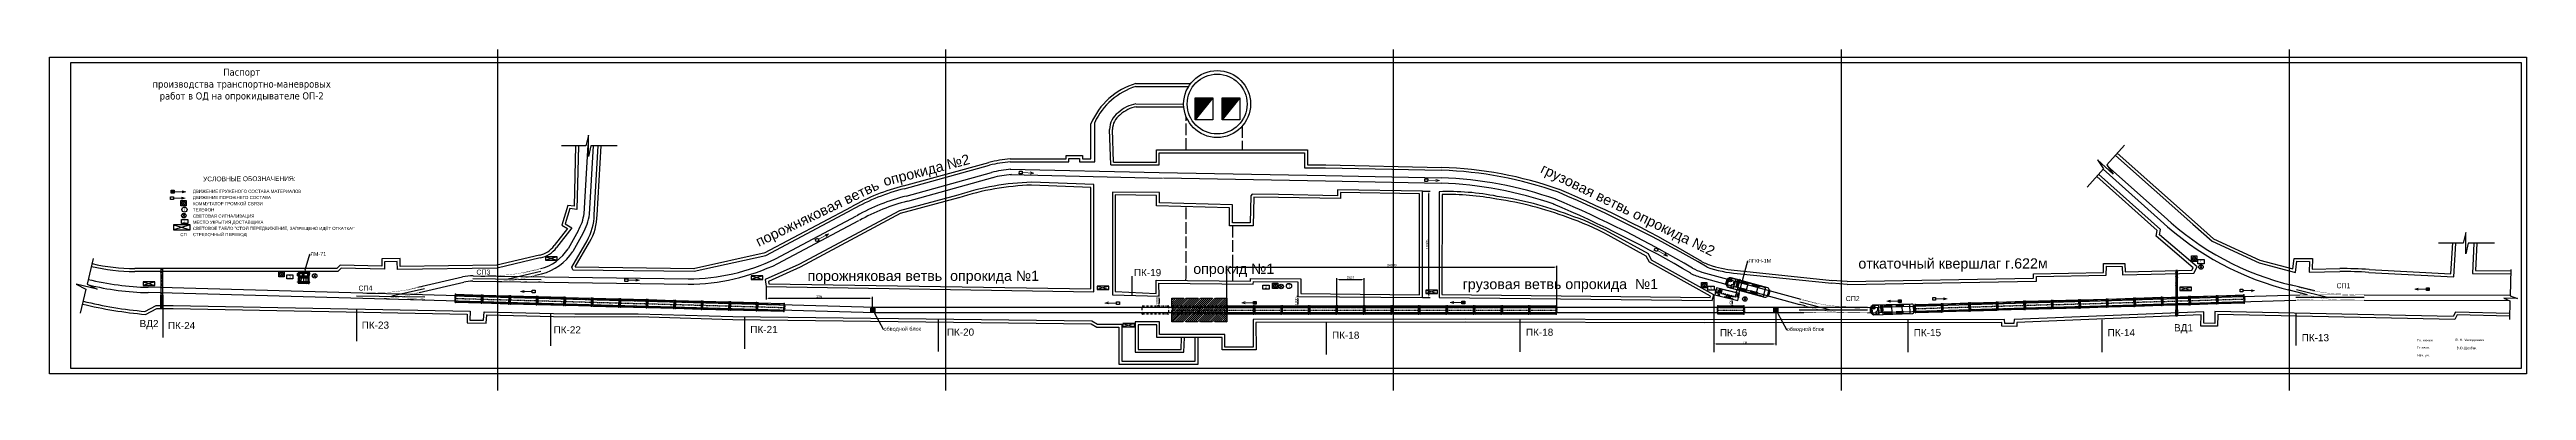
# Model space of a CAD drawing. Header units: inches. Extents: x -63695 to 240366, y -159590 to 36913.
# Drawn here: x 83413 to 85968, y -158553 to -158202 of the extents above; entities that cross this region are included whole.
import ezdxf
from ezdxf import colors
from ezdxf.entities.mleader import LeaderData, LeaderLine
from ezdxf.math import Vec2, Vec3

# ---------------------------------------------------------------- set-up
doc = ezdxf.new("R2010")
doc.units = ezdxf.units.IN
doc.header["$MEASUREMENT"] = 0
for name, pattern in [('ACAD_ISO02W100', [15, 12, -3]), ('IRA2', [4, 2, -1, 0, -1]), ('невидимаяX2', [0.75, 0.5, -0.25])]:
    doc.linetypes.add(name, pattern=pattern)
doc.layers.add('МЕТАЛЛ', color=4, linetype='Continuous')
doc.layers.add('РАЗМЕР', color=3, linetype='Continuous')
doc.styles.get("Standard").update_dxf_attribs({"font": 'ARIAL.TTF'})
doc.dimstyles.new('ISO-25', dxfattribs={"dimtxt": 2.5, "dimasz": 2.5, "dimexe": 1.25, "dimexo": 0, "dimtad": 1, "dimdec": 0, "dimlfac": 100, "dimtxsty": 'Standard', "dimcen": 2.5, "dimadec": 0, "dimazin": 0, "dimtfac": 1, "dimtdec": 0, "dimtmove": 0, "dimatfit": 3, "dimfxl": 0, "dimarcsym": 0})
pattern_1 = [(50, (-1578.2839, 20.2852), (1.793150457, -0.156880337), [0.1875, -2.0625]), (355, (-1578.2839, 20.2852), (-0.346878334, 1.880480334), [0.15, -1.65]), (100.4514, (-1578.1345, 20.272), (1.446273454, 1.723598855), [0.159350475, -1.75285528]), (46.1842, (-1578.284, 20.7852), (2.668102622, -0.413797536), [0.28125, -3.09375]), (96.6356, (-1578.0616, 20.7507), (2.336656764, 2.435294677), [0.23902572, -2.6292825]), (351.1842, (-1578.284, 20.7852), (2.336654863, 2.435296502), [0.225, -2.475]), (21, (-1578.0339, 20.6602), (1.49226763, -1.006547227), [0.1875, -2.0625]), (326, (-1578.0339, 20.6602), (0.60828833, 1.812875113), [0.15, -1.65]), (71.4514, (-1577.9095, 20.5763), (2.100556571, 0.806326242), [0.159350475, -1.75285528]), (37.5, (-1578.2839, 20.28515), (0.0303996383, 0.8322346346), [0, -1.63, 0, -1.675, 0, -1.65625]), (7.5, (-1578.2839, 20.28515), (0.6576738436, 0.9860292797), [0, -0.955, 0, -1.5925, 0, -0.63125]), (327.5, (-1578.8414, 20.28515), (1.3345560904, -0.0563871793), [0, -0.625, 0, -1.95, 0, -2.5875]), (317.5, (-1579.0914, 20.2852), (1.457965423, 0.250262456), [0, -0.8125, 0, -1.295, 0, -1.8375])]

# ---------------------------------------------------------------- blocks, each defined once
blk = doc.blocks.new('СП-1.4-550')
blk.add_line((6625, 281), (13667, 281))
at = {"const_width": 27.4}
for points in [[(6625, 593), (6625, 519)], [(6625, 556), (13667, 556)], [(6625, 43), (6625, -31)], [(6625, 6), (7411, 6), (7927, -28), (8850, -73), (9874, -125), (10497, -185), (10935, -247)], [(7402, 98), (9514, -2)], [(12067, 135), (11321, 299), (10854, 375), (10512, 423), (9876, 480), (9432, 504), (7410, 542)], [(9506, 39), (9506, -43)], [(9514, -2), (12458, -8), (13062, -162)], [(10938, 593), (10938, 519)], [(11867, 475), (12250, 517), (13163, 517), (13564, 470)], [(13097, 40), (12477, 40), (12067, 135)], [(13206, 5), (12595, 5), (13190, -142)], [(13212, 44), (13212, -37)], [(13667, 593), (13667, 519)], [(10938, -210), (10922, -290)], [(10935, -247), (11275, -306), (11696, -394), (12118, -489), (13489, -839)], [(11760, -325), (12158, -465), (12994, -676), (13404, -733)], [(13205, -106), (13180, -183)], [(13501, -806), (13484, -876)]]:
    blk.add_lwpolyline(points, dxfattribs=at)
blk.add_lwpolyline([(13595, -553), (10264, 281)])
blk = doc.blocks.new('УВГ 1.3-550')
at = {"color": 254, "linetype": 'ACAD_ISO02W100'}
for p, q in [((-1037, 518, -18), (1606, 518, -18)), ((-1037, -32, -18), (1606, -32, -18))]:
    blk.add_line(p, q, dxfattribs=at)
at = {"layer": 'МЕТАЛЛ', "color": 0}
for p, q in [((-1129, 360, -18), (-1129, 294, -18)), ((-1061, 312, -18), (-1129, 312, -18)), ((-1129, 191, -18), (-1129, 138, -18)), ((-1061, 173, -18), (-1129, 173, -18)), ((-1124, 91, -18), (-1112, 31, -18)), ((-1108, 492, -18), (-1122, 429, -18)), ((-1061, 276, -18), (-1112, 276, -18)), ((-1061, 208, -18), (-1112, 208, -18)), ((-1080, 5, -18), (-1059, 5, -18)), ((-1059, 517, -18), (-1076, 517, -18)), ((-1061, 389, -18), (-1061, 649, -18)), ((-1061, -166, -18), (-1061, 415, -18)), ((-1044, 666, -18), (1621, 666, -18)), ((-1037, -136, -18), (-1037, 622, -18)), ((-1019, 640, -18), (1588, 640, -18)), ((1606, 622, -18), (1606, -136, -18)), ((1639, 649, -18), (1639, -166, -18)), ((1639, 517, -18), (1656, 517, -18)), ((1639, 312, -18), (1708, 312, -18)), ((1639, 276, -18), (1691, 276, -18)), ((1639, 208, -18), (1691, 208, -18)), ((1639, 173, -18), (1708, 173, -18)), ((1659, 5, -18), (1639, 5, -18)), ((1687, 492, -18), (1702, 429, -18)), ((1703, 91, -18), (1691, 31, -18)), ((1708, 358, -18), (1708, 294, -18)), ((1708, 191, -18), (1708, 164, -18)), ((1709, 374, -18), (1709, 357, -18)), ((1709, 165, -18), (1709, 146, -18)), ((1621, -184, -18), (-1044, -184, -18)), ((1588, -153, -18), (-1019, -153, -18))]:
    blk.add_line(p, q, dxfattribs=at)
for centre, radius, start, end in [((-866, 369, -18), 263, 166.84521, 182.0046), ((-1112, 294, -18), 17.4, 180, 270), ((-1112, 191, -18), 17.4, 90, 180), ((-871, 143, -18), 258, 179.30663, 191.57068), ((-1080, 37, -18), 32.2, 191.57068, 270), ((-1076, 485, -18), 32.2, 90, 166.78129), ((-1044, 649, -18), 17.4, 90, 180), ((-1019, 622, -18), 17.4, 90, 180), ((1588, 622, -18), 17.4, 0, 90), ((1621, 649, -18), 17.4, 0, 90), ((1656, 485, -18), 32.2, 13.21871, 90), ((1659, 37, -18), 32.2, 270, 348.42932), ((1691, 294, -18), 17.4, 270, 0), ((1691, 191, -18), 17.4, 0, 90), ((1451, 370, -18), 258, 0.69337, 13.21871), ((1451, 143, -18), 258, 348.42932, 0.69337), ((-1044, -166, -18), 17.4, 180, 270), ((-1019, -136, -18), 17.4, 180, 270), ((1588, -136, -18), 17.4, 270, 0), ((1621, -166, -18), 17.4, 270, 0)]:
    blk.add_arc(centre, radius, start, end, dxfattribs=at)
at = {"layer": 'РАЗМЕР', "color": 0, "linetype": 'IRA2'}
blk.add_line((-1129, 243, -18), (1709, 243, -18), dxfattribs=at)
at = {"layer": 'РАЗМЕР', "color": 0}
for p in [(-1061, 666, -18), (1639, 666, -18), (1639, 666, -50), (1639, -184, -18)]:
    blk.add_point(p, dxfattribs=at)
blk = doc.blocks.new('*D4')
at = {"color": 0, "lineweight": -2}
for p, q in [((84700.9, -158456.6), (84699.6, -158456.6)), ((84700.9, -158466.6), (84699.6, -158466.6)), ((84700.9, -158459.1), (84700.9, -158464.1))]:
    blk.add_line(p, q, dxfattribs=at)
at = {"color": 0}
for points in [[(84700.4, -158459.1), (84701.3, -158459.1), (84700.9, -158456.6)], [(84700.4, -158464.1), (84701.3, -158464.1), (84700.9, -158466.6)]]:
    blk.add_solid(points, dxfattribs=at)
at = {"layer": 'Defpoints', "color": 0}
for p in [(84700.9, -158456.6), (84700.9, -158466.6), (84700.9, -158466.6)]:
    blk.add_point(p, dxfattribs=at)
at = {"color": 0, "insert": (84699, -158461.6), "char_height": 2.5, "attachment_point": 5, "rotation": 90}
blk.add_mtext('1000', dxfattribs=at)
blk = doc.blocks.new('ЛГКНМ-1Э')
at = {"linetype": 'IRA2'}
for p, q in [((291.2, 725), (342.7, 725)), ((315.6, 729.2), (326.4, 729.2))]:
    blk.add_line(p, q, dxfattribs=at)
for p, q in [((298.1, 726.1), (299.1, 726.1)), ((298.1, 722), (299.1, 722)), ((298.3, 730), (303.3, 730)), ((298.3, 720), (303.3, 720)), ((299.1, 726.1), (299.1, 723.6)), ((299.1, 724.5), (302.8, 724.5)), ((299.1, 722), (299.1, 724.5)), ((299.1, 723.6), (302.8, 723.6)), ((300.8, 727.5), (300.8, 732.5)), ((300.8, 722.5), (300.8, 717.5)), ((302.8, 725.2), (304.5, 725.2)), ((302.8, 723.6), (302.8, 725.2)), ((302.8, 724.5), (302.8, 725.2)), ((302.8, 724.5), (302.8, 722.9)), ((302.8, 722.9), (304.5, 722.9)), ((304.5, 718.4), (304.5, 725.4)), ((305.5, 726.4), (334.5, 726.4)), ((334.5, 717.4), (305.5, 717.4)), ((317.6, 731.6), (317.6, 726.9)), ((325.6, 731.6), (325.6, 726.9)), ((335.5, 725.4), (335.5, 718.4)), ((336.4, 721.3), (341.4, 721.3)), ((338.9, 718.8), (338.9, 723.8))]:
    blk.add_line(p, q)
for points in [[(292.5, 732), (341.6, 732), (341.6, 717.5), (292.5, 717.5)], [(312.6, 732), (330.6, 732), (330.6, 731.6), (312.6, 731.6)], [(312.6, 726.9), (330.6, 726.9), (330.6, 726.4), (312.6, 726.4)]]:
    blk.add_lwpolyline(points, close=True)
for points in [[(292.5, 724), (292.5, 726.9), (292.9, 727.3), (297.8, 727.3), (298.1, 726.9), (298.1, 724)], [(292.5, 724.1), (292.5, 721.2), (292.9, 720.8), (297.8, 720.8), (298.1, 721.2), (298.1, 724.1)], [(292.9, 727.3), (292.9, 724)], [(292.9, 720.8), (292.9, 724.1)], [(297.8, 727.3), (297.8, 724)], [(297.8, 720.8), (297.8, 724.1)]]:
    blk.add_lwpolyline(points)
for centre in [(300.8, 730), (300.8, 720), (338.9, 721.3)]:
    blk.add_circle(centre, 1.5)
for centre, start, end in [((305.5, 725.4), 90, 180), ((305.5, 718.4), 180, 270), ((334.5, 725.4), 0, 90), ((334.5, 718.4), 270, 0)]:
    blk.add_arc(centre, 1, start, end)
blk = doc.blocks.new('*D9')
at = {"color": 0, "lineweight": -2}
for p, q in [((85149.7, -158459.3), (85148, -158459.3)), ((85149.7, -158466.3), (85148, -158466.3)), ((85149.2, -158463.8), (85149.2, -158461.8))]:
    blk.add_line(p, q, dxfattribs=at)
at = {"color": 0}
for points in [[(85148.8, -158461.8), (85149.6, -158461.8), (85149.2, -158459.3)], [(85148.8, -158463.8), (85149.6, -158463.8), (85149.2, -158466.3)]]:
    blk.add_solid(points, dxfattribs=at)
at = {"layer": 'Defpoints', "color": 0}
for p in [(85149.2, -158459.3), (85149.7, -158459.3), (85149.7, -158466.3)]:
    blk.add_point(p, dxfattribs=at)
at = {"color": 0, "insert": (85147.3, -158462.8), "char_height": 2.5, "attachment_point": 5, "rotation": 90}
blk.add_mtext('700', dxfattribs=at)
blk = doc.blocks.new('*D10')
at = {"color": 0, "lineweight": -2}
for p, q in [((84557.6, -158456.3), (84556.4, -158456.3)), ((84557.6, -158466.3), (84556.4, -158466.3)), ((84557.6, -158458.8), (84557.6, -158463.8))]:
    blk.add_line(p, q, dxfattribs=at)
at = {"color": 0}
for points in [[(84557.2, -158458.8), (84558.1, -158458.8), (84557.6, -158456.3)], [(84557.2, -158463.8), (84558.1, -158463.8), (84557.6, -158466.3)]]:
    blk.add_solid(points, dxfattribs=at)
at = {"layer": 'Defpoints', "color": 0}
for p in [(84557.6, -158456.3), (84557.6, -158466.3), (84557.6, -158466.3)]:
    blk.add_point(p, dxfattribs=at)
at = {"color": 0, "insert": (84555.7, -158461.3), "char_height": 2.5, "attachment_point": 5, "rotation": 90}
blk.add_mtext('1000', dxfattribs=at)
blk = doc.blocks.new('ЛМ71 - 1')
for p, q in [((-1207, 125), (-1143, 125)), ((-1111, 753), (-1111, 706)), ((-764, 125), (-828, 125)), ((-766, 706), (-766, 1010)), ((-764, 111), (-764, 277)), ((-742, 627), (-762, 627)), ((-762, 533), (-762, 474)), ((-742, 498), (-761, 498)), ((-272, 813), (-588, 813)), ((-272, 308), (-588, 308)), ((-172, 796), (-172, 326)), ((-112, 375), (-112, 747))]:
    blk.add_line(p, q)
for points in [[(-1042, 6), (-1222, 6), (-1222, 1120), (-72, 1120), (-72, 6), (-879, 6)], [(-1165, 411), (-1222, 401), (-1222, 351), (-1165, 341)], [(-1209, 348), (-1209, 177), (-1219, 177), (-1219, 125), (-1207, 125), (-1207, 104)], [(-1124, 706), (-1124, 721), (-1209, 721), (-1209, 682), (-1218, 682), (-1218, 623), (-1209, 623), (-1209, 403)], [(-1111, 1021), (-1213, 1021), (-1213, 1107), (-1111, 1107)], [(-1165, 341), (-1165, 239), (-1143, 239), (-1143, 507), (-1165, 507), (-1165, 411)], [(-1143, 337), (-1143, 414)], [(-1111, 756), (-1111, 1010), (-179, 1010), (-179, 111), (-862, 111)], [(-1110, 1178), (-1110, 1202), (-1089, 1202)], [(-1087, 1189), (-1087, 1202), (-1110, 1202), (-1110, 1138)], [(-1087, 1120), (-1110, 1120)], [(-1086, 104), (-1086, 85), (-1047, 85)], [(-874, 85), (-775, 85), (-775, 111)], [(-806, 341), (-806, 239), (-828, 239), (-828, 507), (-806, 507), (-806, 411)], [(-809, 596), (-809, 668), (-762, 668), (-762, 596)]]:
    blk.add_lwpolyline(points)
for points in [[(-1047, 104), (-1213, 104), (-1213, 19), (-1047, 19)], [(-1143, 239), (-1209, 239), (-1209, 214), (-1143, 214)], [(-1165, 684), (-742, 684), (-742, 706), (-1165, 706)], [(-1111, 1138), (-796, 1138), (-838, 1226), (-1069, 1226)], [(-1111, 756), (-796, 756), (-796, 1138), (-1111, 1138)], [(-1087, 6), (-1110, 6), (-1110, -77), (-1087, -77)], [(-1080, 756), (-832, 756), (-832, 706), (-1080, 706)], [(-1074, 596), (-112, 596), (-112, 533), (-1074, 533)], [(-1026, 162), (-954, 162), (-954, 61), (-1026, 61)], [(-828, 239), (-764, 239), (-764, 214), (-828, 214)], [(-806, 474), (-760, 474), (-760, 277), (-806, 277)], [(-760, 462), (-742, 462), (-742, 290), (-760, 290)], [(-611, 980), (-742, 980), (-742, 142), (-611, 142)], [(-588, 1005), (-611, 1005), (-611, 117), (-588, 117)], [(-249, 1005), (-272, 1005), (-272, 116), (-249, 116)], [(-200, 691), (-249, 691), (-249, 431), (-200, 431)], [(-247, 1021), (-82, 1021), (-82, 1107), (-247, 1107)], [(-247, 104), (-82, 104), (-82, 19), (-247, 19)], [(-208, 1120), (-185, 1120), (-185, 1202), (-208, 1202)], [(-208, 6), (-185, 6), (-185, -77), (-208, -77)], [(-179, 845), (-72, 845), (-72, 277), (-179, 277)], [(-172, 623), (-112, 623), (-112, 504), (-172, 504)], [(-170, 878), (-83, 878), (-83, 845), (-170, 845)], [(-170, 277), (-83, 277), (-83, 243), (-170, 243)]]:
    blk.add_lwpolyline(points, close=True)
for points in [[(-954, 104), (-892, 104, 0.4142136), (-828, 168), (-828, 620, 0.4142136), (-892, 684), (-1079, 684, 0.4142136), (-1143, 620), (-1143, 168, 0.4142136), (-1079, 104), (-1026, 104)], [(-954, 104), (-874, 104), (-874, 26, -0.4142136), (-914, -14), (-1007, -14, -0.4142136), (-1047, 26), (-1047, 104), (-1026, 104)]]:
    blk.add_lwpolyline(points, format="xyb")
blk.add_lwpolyline([(-1055, 635), (-878, 635, -0.4142136), (-867, 624), (-867, 173, -0.4142136), (-878, 162), (-1055, 162, -0.4142136), (-1066, 173), (-1066, 624, -0.4142136)], format="xyb", close=True)
for centre, radius in [((-1170, 1066), 22.3), ((-1168, 635), 23.6), ((-1168, 165), 23.6), ((-1170, 60), 22.3), ((-803, 165), 23.6), ((-142, 563), 22.4), ((-123, 796), 28.1), ((-123, 326), 28.1), ((-125, 1066), 22.3), ((-125, 60), 22.3)]:
    blk.add_circle(centre, radius)
for centre, start, end in [((-123, 796), 282.38792, 180), ((-123, 326), 180, 77.61208)]:
    blk.add_arc(centre, 49.4, start, end)
blk = doc.blocks.new('Направление груж. партии')
blk.add_hatch(color=256).paths.add_polyline_path([(-671647, 553654), (-669731, 553654), (-669731, 551865), (-671647, 551865)])
at = {"color": 7, "linetype": 'Continuous', "lineweight": 9}
for p, q in [((-669731, 552760), (-661947, 552760)), ((-661946, 552761), (-664323, 553401)), ((-664323, 551983), (-661946, 552761))]:
    blk.add_line(p, q, dxfattribs=at)
blk.add_lwpolyline([(-671647, 553654), (-669731, 553654), (-669731, 551865), (-671647, 551865)], close=True)
blk = doc.blocks.new('НАПРАВЛЕНИЕ ПОРОЖНЕГО СОСТАВА')
for p, q in [((134.83, 48.12), (134.83, 49.04)), ((134.83, 49.04), (135.82, 49.04)), ((135.82, 48.12), (134.83, 48.12)), ((135.82, 49.04), (135.82, 48.12))]:
    blk.add_line(p, q)
at = {"color": 7, "linetype": 'Continuous', "lineweight": 9}
for p, q in [((135.82, 48.58), (139.84, 48.58)), ((139.84, 48.58), (138.61, 48.91)), ((138.61, 48.18), (139.84, 48.58))]:
    blk.add_line(p, q, dxfattribs=at)
blk = doc.blocks.new('Селектор')
blk.add_lwpolyline([(-78.2, -13.4), (-75.4, -13.4), (-75.4, -16.2), (-78.2, -16.2)], close=True)
for radius in [0.972, 0.286]:
    blk.add_circle((-76.8, -14.8), radius)
blk = doc.blocks.new('Доставщик')
blk.add_lwpolyline([(76.1, -52.2), (79.3, -52.2), (79.3, -54.3), (76.1, -54.3)], close=True)
blk.add_text('Д', height=1.08, rotation=0.2527).set_placement((77.1, -53.8))
blk = doc.blocks.new('Табло')
blk.add_line((-284.3, -239.1), (-292.9, -241.7))
blk.add_lwpolyline([(-292.9, -241.7), (-284.3, -241.7), (-284.3, -239.1), (-292.9, -239.1)], close=True)
blk.add_lwpolyline([(-292.9, -239.1), (-284.3, -241.7)])
blk = doc.blocks.new('С.С.')
at = {"lineweight": 25}
for p, q in [((77.5, -40.2), (79.1, -38.5)), ((79.1, -40.2), (77.5, -38.5))]:
    blk.add_line(p, q, dxfattribs=at)
blk.add_circle((78.3, -39.4), 1.17)
blk = doc.blocks.new('*D35')
at = {"color": 0, "lineweight": -2}
for p, q in [((85129.9, -158454.9), (85129.9, -158506.7)), ((85193.9, -158470.5), (85193.9, -158506.7)), ((85132.4, -158505.5), (85191.4, -158505.5))]:
    blk.add_line(p, q, dxfattribs=at)
at = {"color": 0}
for points in [[(85132.4, -158505), (85132.4, -158505.9), (85129.9, -158505.5)], [(85191.4, -158505), (85191.4, -158505.9), (85193.9, -158505.5)]]:
    blk.add_solid(points, dxfattribs=at)
at = {"layer": 'Defpoints', "color": 0}
for p in [(85129.9, -158454.9), (85193.9, -158470.5), (85193.9, -158505.5)]:
    blk.add_point(p, dxfattribs=at)
at = {"color": 0, "insert": (85161.9, -158503.6), "char_height": 2.5, "attachment_point": 5}
blk.add_mtext('7м', dxfattribs=at)
blk = doc.blocks.new('*D36')
at = {"color": 0, "lineweight": -2}
for p, q in [((84152.3, -158446.4), (84152.3, -158459.5)), ((84154.8, -158458.3), (84259.4, -158458.3)), ((84261.9, -158470.3), (84261.9, -158457))]:
    blk.add_line(p, q, dxfattribs=at)
at = {"color": 0}
for points in [[(84154.8, -158457.9), (84154.8, -158458.7), (84152.3, -158458.3)], [(84259.4, -158457.9), (84259.4, -158458.7), (84261.9, -158458.3)]]:
    blk.add_solid(points, dxfattribs=at)
at = {"layer": 'Defpoints', "color": 0}
for p in [(84152.3, -158446.4), (84261.9, -158458.3), (84261.9, -158470.3)]:
    blk.add_point(p, dxfattribs=at)
at = {"color": 0, "insert": (84207.1, -158456.4), "char_height": 2.5, "attachment_point": 5}
blk.add_mtext('10м', dxfattribs=at)
blk = doc.blocks.new('АМ8Д - 1')
for p, q in [((198, -1735), (198, -1244)), ((256, -1111), (316, -1056)), ((316, -1923), (256, -1867)), ((438, -1008), (867, -1008)), ((867, -1970), (438, -1970)), ((867, -1008), (867, -1970))]:
    blk.add_line(p, q)
for points in [[(149, -1137), (111, -1137), (61, -1137), (12, -1265), (12, -1704)], [(149, -1832), (111, -1832), (61, -1832), (12, -1704), (12, -1265)], [(507, -1238), (391, -1220), (367, -1220)], [(367, -1275), (393, -1275), (507, -1260), (507, -1238)], [(548, -1753), (548, -1794)], [(707, -1935), (867, -1935), (867, -1613), (707, -1613)], [(867, -1385), (824, -1385), (824, -1464), (867, -1464)], [(4442, -1137), (4480, -1137), (4530, -1137), (4579, -1265), (4579, -1704)], [(4442, -1832), (4480, -1832), (4530, -1832), (4579, -1704), (4579, -1265)]]:
    blk.add_lwpolyline(points)
blk.add_lwpolyline([(329, -957), (4262, -957, -0.4142136), (4442, -1137), (4442, -1832, -0.4142136), (4262, -2012), (329, -2012, -0.4142136), (149, -1832), (149, -1137, -0.4142136)], format="xyb", close=True)
for points in [[(774, -1246), (824, -1246), (824, -1585), (774, -1585)], [(1172, -1014), (1072, -1014), (1072, -1725), (1172, -1725)], [(1304, -1072), (1172, -1072), (1172, -1667), (1304, -1667)], [(1304, -1005), (4056, -1005), (4056, -1974), (1304, -1974)], [(2175, -1206), (2175, -1226), (1423, -1226), (1423, -1206)], [(2175, -1772), (2175, -1753), (1423, -1753), (1423, -1772)], [(1453, -1206), (1453, -1101), (2145, -1101), (2145, -1206)], [(1453, -1772), (1453, -1877), (2145, -1877), (2145, -1772)], [(2228, -1005), (3280, -1005), (3280, -1974), (2228, -1974)], [(3419, -1206), (3419, -1226), (2667, -1226), (2667, -1206)], [(3419, -1772), (3419, -1753), (2667, -1753), (2667, -1772)], [(2697, -1206), (2697, -1101), (3389, -1101), (3389, -1206)], [(2697, -1772), (2697, -1877), (3389, -1877), (3389, -1772)]]:
    blk.add_lwpolyline(points, close=True)
for centre, radius in [((367, -1247), 153), ((493, -1249), 9.41)]:
    blk.add_circle(centre, radius)
for centre, radius, start, end in [((378, -1244), 180, 132.6451, 180), ((378, -1735), 180, 180, 227.3549), ((438, -1188), 180, 90, 132.6451), ((438, -1790), 180, 227.3549, 270), ((367, -1247), 27.5, 90, 270), ((707, -1774), 161, 90, 270)]:
    blk.add_arc(centre, radius, start, end)
blk = doc.blocks.new('*D38')
at = {"color": 0, "lineweight": -2}
for p, q in [((85153.8, -158449.6), (85152.6, -158449.3)), ((85152.9, -158452.7), (85153.8, -158449.6)), ((85154.4, -158447.2), (85156.9, -158438.3)), ((85152.3, -158455.2), (85151.6, -158457.6)), ((85152.9, -158452.7), (85151.7, -158452.4))]:
    blk.add_line(p, q, dxfattribs=at)
at = {"color": 0}
for points in [[(85154, -158447.1), (85154.8, -158447.3), (85153.8, -158449.6)], [(85151.9, -158455), (85152.7, -158455.3), (85152.9, -158452.7)]]:
    blk.add_solid(points, dxfattribs=at)
at = {"layer": 'Defpoints', "color": 0}
for p in [(85153.8, -158449.6), (85153.8, -158449.6), (85152.9, -158452.7)]:
    blk.add_point(p, dxfattribs=at)
at = {"color": 0, "insert": (85154.2, -158441.1), "char_height": 2.5, "attachment_point": 5, "rotation": 74.6803}
blk.add_mtext('300', dxfattribs=at)
blk = doc.blocks.new('*D39')
at = {"color": 0, "lineweight": -2}
for p, q in [((84627.4, -158469.4), (84627.4, -158425)), ((84629.9, -158426.2), (84965.4, -158426.2)), ((84967.9, -158470), (84967.9, -158425))]:
    blk.add_line(p, q, dxfattribs=at)
at = {"color": 0}
for points in [[(84629.9, -158425.8), (84629.9, -158426.7), (84627.4, -158426.2)], [(84965.4, -158425.8), (84965.4, -158426.7), (84967.9, -158426.2)]]:
    blk.add_solid(points, dxfattribs=at)
at = {"layer": 'Defpoints', "color": 0}
for p in [(84967.9, -158426.2), (84627.4, -158469.4), (84967.9, -158470)]:
    blk.add_point(p, dxfattribs=at)
at = {"color": 0, "insert": (84797.7, -158424.3), "char_height": 2.5, "attachment_point": 5}
blk.add_mtext('34049', dxfattribs=at)
blk = doc.blocks.new('*D40')
at = {"color": 0, "lineweight": -2}
for p, q in [((84740.9, -158469.4), (84740.9, -158437.7)), ((84743.4, -158438.9), (84766.8, -158438.9)), ((84769.3, -158469.7), (84769.3, -158437.7))]:
    blk.add_line(p, q, dxfattribs=at)
at = {"color": 0}
for points in [[(84743.4, -158438.5), (84743.4, -158439.4), (84740.9, -158438.9)], [(84766.8, -158438.5), (84766.8, -158439.4), (84769.3, -158438.9)]]:
    blk.add_solid(points, dxfattribs=at)
at = {"layer": 'Defpoints', "color": 0}
for p in [(84769.3, -158438.9), (84740.9, -158469.4), (84769.3, -158469.7)]:
    blk.add_point(p, dxfattribs=at)
at = {"color": 0, "insert": (84755.1, -158437), "char_height": 2.5, "attachment_point": 5}
blk.add_mtext('2837', dxfattribs=at)
blk = doc.blocks.new('*D42')
at = {"color": 0, "lineweight": -2}
for p, q in [((84829.4, -158347.9), (84837.2, -158347.9)), ((84836, -158455.2), (84836, -158350.4)), ((84829.4, -158457.7), (84837.2, -158457.7))]:
    blk.add_line(p, q, dxfattribs=at)
at = {"color": 0}
for points in [[(84835.5, -158350.4), (84836.4, -158350.4), (84836, -158347.9)], [(84835.5, -158455.2), (84836.4, -158455.2), (84836, -158457.7)]]:
    blk.add_solid(points, dxfattribs=at)
at = {"layer": 'Defpoints', "color": 0}
for p in [(84829.4, -158347.9), (84836, -158347.9), (84829.4, -158457.7)]:
    blk.add_point(p, dxfattribs=at)
at = {"color": 0, "insert": (84834.1, -158402.8), "char_height": 2.5, "attachment_point": 5, "rotation": 90}
blk.add_mtext('10985', dxfattribs=at)

msp = doc.modelspace()

# ---------------------------------------------------------------- hatches: boundary and pattern name
for color, points in [(256, [(84594.878, -158274.579), (84594.878, -158251.7), (84612.986, -158251.7)]), (256, [(84622.78, -158274.579), (84622.78, -158251.7), (84640.888, -158251.7)]), (253, [(85606.223, -158449.522), (85608.223, -158449.522), (85608.229, -158429.647), (85606.269, -158429.694)]), (253, [(85606.229, -158470.375), (85608.229, -158470.375), (85608.23, -158476.64), (85606.23, -158476.642)])]:
    msp.add_hatch(color=color).paths.add_polyline_path(points)
h = msp.add_hatch()
h.set_pattern_fill('AR-CONC', color=256, scale=0.25, style=0)
h.set_pattern_definition(pattern_1)
h.paths.add_polyline_path([(83527.946, -158445.216), (83529.946, -158445.216), (83529.945, -158427.696), (83527.945, -158427.697)])
h = msp.add_hatch()
h.set_pattern_fill('AR-CONC', color=256, scale=0.25, style=0)
h.set_pattern_definition([(50, (499.9937, 15.9788), (1.793150457, -0.156880337), [0.1875, -2.0625]), (355, (499.9937, 15.9788), (-0.346878334, 1.880480334), [0.15, -1.65]), (100.4514, (500.1432, 15.9657), (1.446273454, 1.723598855), [0.159350475, -1.75285528]), (46.1842, (499.9937, 16.4788), (2.668102622, -0.413797536), [0.28125, -3.09375]), (96.6356, (500.216, 16.4443), (2.336656764, 2.435294677), [0.23902572, -2.6292825]), (351.1842, (499.9937, 16.4788), (2.336654863, 2.435296502), [0.225, -2.475]), (21, (500.2437, 16.3538), (1.49226763, -1.006547227), [0.1875, -2.0625]), (326, (500.2437, 16.3538), (0.60828833, 1.812875113), [0.15, -1.65]), (71.4514, (500.368, 16.2699), (2.100556571, 0.806326242), [0.159350475, -1.75285528]), (37.5, (499.9937, 15.97876), (0.0303996383, 0.8322346346), [0, -1.63, 0, -1.675, 0, -1.65625]), (7.5, (499.9937, 15.97876), (0.6576738436, 0.9860292797), [0, -0.955, 0, -1.5925, 0, -0.63125]), (327.5, (499.4362, 15.97876), (1.3345560904, -0.0563871793), [0, -0.625, 0, -1.95, 0, -2.5875]), (317.5, (499.1862, 15.9788), (1.457965423, 0.250262456), [0, -0.8125, 0, -1.295, 0, -1.8375])])
h.paths.add_polyline_path([(85606.223, -158449.522), (85608.223, -158449.522), (85608.229, -158429.647), (85606.269, -158429.694)])
h = msp.add_hatch()
h.set_pattern_fill('AR-CONC', color=256, scale=0.25, style=0)
h.set_pattern_definition(pattern_1)
h.paths.add_polyline_path([(83527.946, -158455.216), (83529.946, -158455.216), (83529.915, -158468.84), (83527.915, -158468.829)])
h = msp.add_hatch()
h.set_pattern_fill('ANSI31', color=254, scale=12, style=0)
h.paths.add_polyline_path([(84570.689, -158458.216), (84627.441, -158458.216), (84627.441, -158482.849), (84570.689, -158482.849)])
h = msp.add_hatch()
h.set_pattern_fill('AR-CONC', color=256, scale=0.25, style=0)
h.set_pattern_definition([(50, (499.9937, 12.4111), (1.793150457, -0.156880337), [0.1875, -2.0625]), (355, (499.9937, 12.4111), (-0.346878334, 1.880480334), [0.15, -1.65]), (100.4514, (500.1432, 12.398), (1.446273454, 1.723598855), [0.159350475, -1.75285528]), (46.1842, (499.9937, 12.9111), (2.668102622, -0.413797536), [0.28125, -3.09375]), (96.6356, (500.216, 12.8767), (2.336656764, 2.435294677), [0.23902572, -2.6292825]), (351.1842, (499.9937, 12.9111), (2.336654863, 2.435296502), [0.225, -2.475]), (21, (500.2437, 12.7861), (1.49226763, -1.006547227), [0.1875, -2.0625]), (326, (500.2437, 12.7861), (0.60828833, 1.812875113), [0.15, -1.65]), (71.4514, (500.368, 12.7023), (2.100556571, 0.806326242), [0.159350475, -1.75285528]), (37.5, (499.9937, 12.41114), (0.0303996383, 0.8322346346), [0, -1.63, 0, -1.675, 0, -1.65625]), (7.5, (499.9937, 12.4111), (0.6576738436, 0.9860292797), [0, -0.955, 0, -1.5925, 0, -0.63125]), (327.5, (499.4362, 12.41114), (1.3345560904, -0.0563871793), [0, -0.625, 0, -1.95, 0, -2.5875]), (317.5, (499.1862, 12.4111), (1.457965423, 0.250262456), [0, -0.8125, 0, -1.295, 0, -1.8375])])
h.paths.add_polyline_path([(85606.229, -158470.375), (85608.229, -158470.375), (85608.23, -158476.64), (85606.23, -158476.642)])

# ---------------------------------------------------------------- linework, layer by layer
at = {"color": 7}
for p, q in [((83413.222, -158536.346), (83413.222, -158209.646)), ((83413.222, -158209.646), (85968.049, -158209.646)), ((83435.222, -158530.846), (83435.222, -158215.146)), ((83435.222, -158215.146), (85962.549, -158215.146)), ((85962.549, -158215.146), (85962.549, -158530.846)), ((85968.049, -158209.646), (85968.049, -158536.346)), ((85968.049, -158536.346), (83413.222, -158536.346)), ((85962.549, -158530.846), (83435.222, -158530.846))]:
    msp.add_line(p, q, dxfattribs=at)
for p, q in [((83875.222, -158201.962), (83875.222, -158553.434)), ((84337.222, -158201.962), (84337.222, -158553.434)), ((84799.222, -158201.962), (84799.222, -158553.434)), ((85261.222, -158201.962), (85261.222, -158553.434)), ((85723.222, -158201.962), (85723.222, -158553.434)), ((84533.843, -158236.982), (84590.231, -158236.982)), ((84533.843, -158239.982), (84588.152, -158239.982)), ((84533.843, -158257.975), (84583.007, -158258.258)), ((84533.843, -158260.975), (84583.126, -158260.975)), ((84594.878, -158274.579), (84594.878, -158251.7)), ((84594.878, -158251.7), (84612.986, -158251.7)), ((84594.878, -158274.579), (84594.878, -158251.7)), ((84594.878, -158251.7), (84612.986, -158251.7)), ((84612.986, -158251.7), (84594.878, -158274.579)), ((84612.986, -158251.7), (84612.986, -158274.579)), ((84622.78, -158274.579), (84622.78, -158251.7)), ((84622.78, -158251.7), (84640.888, -158251.7)), ((84622.78, -158274.579), (84622.78, -158251.7)), ((84622.78, -158251.7), (84640.888, -158251.7)), ((84640.888, -158251.7), (84622.78, -158274.579)), ((84640.888, -158251.7), (84640.888, -158274.579)), ((84487.388, -158314.687), (84487.388, -158278.544)), ((84491.29, -158317.687), (84491.29, -158277.112)), ((84507.742, -158320.987), (84506.653, -158284.408)), ((84510.654, -158317.987), (84509.651, -158284.319)), ((84612.986, -158274.579), (84594.878, -158274.579)), ((84594.878, -158274.579), (84594.878, -158274.579)), ((84640.888, -158274.579), (84622.78, -158274.579)), ((84622.78, -158274.579), (84622.78, -158274.579)), ((84294.027, -158342.615), (84382.011, -158318.339)), ((84294.825, -158345.507), (84382.809, -158321.231)), ((84404.233, -158314.69), (84461.72, -158314.69)), ((84404.233, -158317.69), (84464.72, -158317.69)), ((84461.72, -158314.69), (84461.72, -158311.345)), ((84461.72, -158311.345), (84478.548, -158311.345)), ((84464.72, -158317.69), (84464.72, -158314.345)), ((84464.72, -158314.345), (84475.548, -158314.345)), ((84475.548, -158314.345), (84475.548, -158317.687)), ((84475.548, -158317.687), (84491.29, -158317.687)), ((84478.548, -158311.345), (84478.548, -158314.687)), ((84478.548, -158314.687), (84487.388, -158314.687)), ((84507.742, -158320.987), (84557.919, -158320.987)), ((84510.654, -158317.987), (84554.919, -158317.987)), ((84554.919, -158317.987), (84554.919, -158305.282)), ((84554.919, -158305.282), (84710.661, -158305.282)), ((84557.919, -158320.987), (84557.919, -158308.282)), ((84557.919, -158308.282), (84707.661, -158308.282)), ((84707.661, -158308.282), (84707.661, -158323.982)), ((84710.661, -158305.282), (84710.661, -158320.982)), ((84710.661, -158320.982), (84729.468, -158320.982)), ((84729.529, -158320.982), (84849.067, -158323.438)), ((84487.354, -158344.05), (84425.993, -158341.765)), ((84490.354, -158341.16), (84426.105, -158338.767)), ((84487.354, -158448.716), (84487.354, -158344.05)), ((84490.354, -158451.716), (84490.354, -158341.16)), ((84707.661, -158323.982), (84729.468, -158323.982)), ((84729.468, -158323.982), (84849.005, -158326.438)), ((84829.358, -158347.896), (84741.828, -158346.424)), ((84741.828, -158346.424), (84741.828, -158352.614)), ((84829.358, -158457.742), (84829.358, -158347.896)), ((84150.7, -158411.548), (84240.538, -158363.998)), ((84152.104, -158414.2), (84241.942, -158366.649)), ((84289.814, -158368.156), (84186.089, -158423.731)), ((84291.231, -158370.8), (84187.506, -158426.376)), ((84350.071, -158352.043), (84289.814, -158368.156)), ((84350.846, -158354.941), (84290.589, -158371.054)), ((84557.934, -158349.353), (84509.535, -158348.853)), ((84509.535, -158348.853), (84509.535, -158454.94)), ((84554.934, -158352.323), (84512.476, -158351.884)), ((84512.476, -158351.884), (84512.476, -158451.518)), ((84554.934, -158363.172), (84554.934, -158352.323)), ((84630.28, -158364.994), (84554.934, -158363.172)), ((84557.934, -158360.111), (84557.934, -158349.353)), ((84633.28, -158362.071), (84557.934, -158360.111)), ((84630.28, -158383.628), (84630.28, -158364.994)), ((84633.28, -158380.628), (84633.28, -158362.071)), ((84652.291, -158352.835), (84651.614, -158380.628)), ((84653.544, -158351.114), (84652.291, -158352.835)), ((84680.732, -158351.576), (84653.544, -158351.114)), ((84655.269, -158354.144), (84654.613, -158383.628)), ((84680.681, -158354.576), (84655.269, -158354.144)), ((84744.828, -158355.539), (84680.681, -158354.576)), ((84741.828, -158352.614), (84680.732, -158351.576)), ((84826.38, -158350.846), (84744.828, -158349.475)), ((84744.828, -158349.475), (84744.828, -158355.539)), ((84826.38, -158454.715), (84826.38, -158350.846)), ((84846.432, -158348.549), (84846.432, -158457.588)), ((84849.506, -158351.454), (84849.434, -158454.59)), ((84654.613, -158383.628), (84630.28, -158383.628)), ((84651.614, -158380.628), (84633.28, -158380.628)), ((85060.161, -158414.823), (85020.89, -158393.25)), ((85062.426, -158412.644), (85022.334, -158390.62)), ((84077.47, -158427.64), (84151.456, -158411.27)), ((84078.118, -158430.569), (84152.104, -158414.2)), ((84186.089, -158423.731), (84151.487, -158439.126)), ((85063.378, -158421.26), (85060.161, -158414.823)), ((85065.642, -158419.082), (85062.426, -158412.644)), ((85126.353, -158456.396), (85063.378, -158421.26)), ((85129.901, -158454.941), (85065.642, -158419.082)), ((83528.946, -158447.466), (83529.945, -158447.466)), ((83953.118, -158429.177), (83951.8, -158426.159)), ((83953.118, -158429.177), (84078.118, -158430.569)), ((83955.395, -158425.953), (84078.157, -158427.569)), ((84151.487, -158439.126), (84152.341, -158446.396)), ((84152.341, -158446.396), (84490.354, -158451.716)), ((84187.309, -158426.472), (84154.724, -158440.969)), ((84154.724, -158440.969), (84155.014, -158443.438)), ((84155.014, -158443.438), (84487.354, -158448.716)), ((84529.798, -158455.515), (84529.782, -158435.539)), ((84554.501, -158439.814), (84651.863, -158440.885)), ((84554.592, -158453.352), (84554.501, -158439.859)), ((84557.734, -158456.302), (84557.53, -158442.814)), ((84557.53, -158442.814), (84654.821, -158443.925)), ((84585.378, -158440.154), (84585.474, -158436.811)), ((84651.863, -158440.885), (84651.9, -158438.115)), ((84651.9, -158438.115), (84703.859, -158438.416)), ((84654.821, -158443.925), (84654.926, -158441.104)), ((84654.926, -158441.104), (84700.859, -158441.416)), ((84700.859, -158441.416), (84700.859, -158456.59)), ((84703.859, -158438.416), (84703.887, -158453.59)), ((85154.063, -158432.81), (85251.454, -158442.933)), ((85154.373, -158429.826), (85251.764, -158439.949)), ((85267.284, -158444.176), (85251.454, -158442.933)), ((85267.519, -158441.185), (85251.689, -158439.942)), ((83528.946, -158452.966), (83529.945, -158452.966)), ((83529.921, -158465.84), (83529.921, -158498.997)), ((83729.92, -158469.478), (83729.92, -158502.634)), ((83929.92, -158474.155), (83929.92, -158507.312)), ((83955.055, -158474.615), (84020.363, -158474.348)), ((84020.363, -158474.348), (84118.094, -158477.3)), ((84509.535, -158454.94), (84557.648, -158456.306)), ((84512.476, -158451.518), (84554.603, -158453.352)), ((84700.859, -158456.59), (84829.358, -158457.742)), ((84703.859, -158453.59), (84826.38, -158454.715)), ((84846.432, -158457.588), (85128.229, -158460.688)), ((84849.434, -158454.59), (85125.985, -158457.663)), ((85125.985, -158457.663), (85126.353, -158456.396)), ((85128.229, -158460.688), (85129.901, -158454.941)), ((85730.072, -158473.899), (85730.072, -158507.055)), ((83955.003, -158477.615), (84020.516, -158477.344)), ((84020.272, -158477.346), (84118.003, -158480.299)), ((84118.057, -158480.3), (84487.5, -158484.824)), ((84118.094, -158477.3), (84488.282, -158481.834)), ((84129.92, -158477.445), (84129.92, -158510.602)), ((84329.92, -158480.201), (84329.92, -158513.358)), ((84487.5, -158484.824), (84493.542, -158488.121)), ((84488.282, -158481.834), (84494.302, -158485.121)), ((84493.542, -158488.121), (84516.124, -158488.121)), ((84494.302, -158485.121), (84519.124, -158485.121)), ((84516.124, -158488.121), (84516.124, -158526.256)), ((84519.124, -158485.121), (84519.124, -158523.256)), ((84558.254, -158482.704), (84533.062, -158482.704)), ((84533.062, -158482.704), (84533.062, -158514.078)), ((84555.254, -158485.704), (84536.062, -158485.704)), ((84536.062, -158485.704), (84536.062, -158511.078)), ((84555.254, -158498.825), (84555.254, -158485.704)), ((84622.602, -158498.825), (84555.254, -158498.825)), ((84558.254, -158495.825), (84558.254, -158482.704)), ((84625.602, -158495.825), (84558.254, -158495.825)), ((84580.429, -158511.078), (84580.711, -158498.825)), ((84583.361, -158514.078), (84583.712, -158498.825)), ((84594.897, -158523.256), (84594.897, -158498.825)), ((84597.897, -158526.256), (84597.897, -158498.825)), ((84622.602, -158511.687), (84622.602, -158498.825)), ((84625.602, -158508.687), (84625.602, -158495.825)), ((84874.026, -158480.081), (84654.574, -158480.423)), ((84654.574, -158480.423), (84654.637, -158508.687)), ((84874.031, -158483.081), (84657.58, -158483.419)), ((84657.58, -158483.419), (84657.631, -158511.687)), ((84729.939, -158483.303), (84729.939, -158516.46)), ((85120.507, -158483.675), (84874.022, -158483.081)), ((85120.511, -158480.675), (84874.026, -158480.081)), ((84929.901, -158480.302), (84929.901, -158513.459)), ((85129.901, -158480.661), (85129.931, -158513.818)), ((85329.931, -158480.661), (85329.931, -158513.818)), ((85529.931, -158480.661), (85529.931, -158513.818)), ((84516.124, -158526.256), (84597.897, -158526.256)), ((84519.124, -158523.256), (84594.897, -158523.256)), ((84533.062, -158514.078), (84583.361, -158514.078)), ((84536.062, -158511.078), (84580.429, -158511.078)), ((84657.631, -158511.687), (84622.602, -158511.687)), ((84654.637, -158508.687), (84625.602, -158508.687))]:
    msp.add_line(p, q)
at = {"linetype": 'ACAD_ISO02W100'}
for p, q in [((84585.474, -158305.282), (84585.474, -158270.934)), ((84643.356, -158281.038), (84643.356, -158305.282)), ((84585.474, -158436.811), (84585.474, -158363.911)), ((84633.28, -158383.628), (84633.28, -158440.68))]:
    msp.add_line(p, q, dxfattribs=at)
at = {"color": 5}
for p, q in [((85594.427, -158374.152), (85536.072, -158322.078)), ((84296.886, -158352.978), (84384.87, -158328.702)), ((84298.349, -158358.28), (84386.333, -158334.004)), ((84404.115, -158330.939), (84561.079, -158334.426)), ((84404.233, -158325.44), (84557.919, -158328.737)), ((84557.919, -158328.737), (84729.308, -158331.73)), ((84562.334, -158334.333), (84729.213, -158337.229)), ((84729.195, -158337.229), (84848.733, -158339.685)), ((84729.308, -158331.73), (84848.846, -158334.186)), ((85590.683, -158378.181), (85531.425, -158325.301)), ((84161.98, -158417.741), (84245.567, -158373.499)), ((84164.553, -158422.602), (84248.14, -158378.36)), ((83793.191, -158447.007), (83839.185, -158436.399)), ((83794.427, -158452.366), (83840.421, -158441.758)), ((83849.957, -158440.739), (84071.868, -158443.77)), ((83850.032, -158435.239), (84071.93, -158438.27)), ((83914.417, -158434.629), (83920.751, -158433.124)), ((85116.074, -158436.665), (85218.283, -158464.667)), ((85117.528, -158431.36), (85219.736, -158459.362)), ((85742.16, -158454.696), (85722.282, -158449.763)), ((85749.777, -158450.836), (85722.908, -158444.168)), ((85224.048, -158466.143), (85218.283, -158464.667)), ((85288.414, -158467.802), (85734.619, -158454.707)), ((85288.416, -158473.305), (85730.072, -158460.343)), ((85800.488, -158454.816), (85951.175, -158455.275)), ((85800.49, -158460.316), (85950.084, -158460.783))]:
    msp.add_line(p, q, dxfattribs=at)
for points in [[(83998.828, -158301.133), (83971.656, -158301.133), (83969.03, -158312.331), (83969.03, -158290.328), (83966.396, -158301.133), (83941.124, -158301.133)], [(83955.843, -158301.133), (83954.234, -158363.562), (83947.892, -158362.689), (83941.515, -158383), (83947.373, -158386.596), (83933.888, -158404.13)], [(83958.844, -158301.133), (83957.147, -158366.991), (83949.995, -158366.007), (83945.078, -158381.667), (83951.783, -158385.783), (83936.266, -158405.959)], [(83975.021, -158372.442), (83979.178, -158301.133)], [(83978.016, -158372.616), (83982.183, -158301.133)], [(85553.326, -158300.642), (85535.282, -158320.958), (85541.911, -158330.357), (85525.46, -158315.746), (85531.79, -158324.891), (85515.007, -158343.786)], [(85544.055, -158311.081), (85623.76, -158381.873), (85643.737, -158399.615), (85692.189, -158421.824), (85729.711, -158431.729), (85731.202, -158420.293), (85744.194, -158420.496), (85743.991, -158431.367), (85775.621, -158430.752)], [(85546.047, -158308.838), (85625.752, -158379.63), (85645.394, -158397.075), (85693.205, -158418.989), (85727.177, -158427.958), (85728.573, -158417.251), (85747.25, -158417.544), (85747.049, -158428.307), (85775.563, -158427.752)], [(85267.284, -158444.176), (85267.284, -158444.176), (85462.742, -158440.7), (85462.742, -158436.014), (85534.637, -158434.685), (85534.85, -158425.404), (85551.007, -158425.512), (85551.433, -158434.153), (85624.852, -158432.388), (85628.229, -158426.155), (85589.474, -158393.115), (85590.52, -158387.422), (85526.775, -158330.537)], [(85267.519, -158441.185), (85459.742, -158437.758), (85459.742, -158433.069), (85531.704, -158431.739), (85531.919, -158422.385), (85553.864, -158422.531), (85554.286, -158431.083), (85623.043, -158429.431), (85624.434, -158426.862), (85586.211, -158394.275), (85587.265, -158388.538), (85524.782, -158332.78)], [(83951.8, -158426.159), (83967.624, -158399.079)], [(85935.176, -158401.437), (85908.004, -158401.437), (85905.379, -158412.634), (85905.379, -158390.631), (85902.745, -158401.437), (85877.473, -158401.437)], [(83458.258, -158417.472), (83451.941, -158443.9), (83462.222, -158449.057), (83440.821, -158443.942), (83450.719, -158449.015), (83444.844, -158473.595)], [(83774.95, -158425.57), (83774.909, -158417.479), (83755.877, -158417.802), (83755.869, -158425.196), (83713.003, -158424.325), (83709.476, -158427.688), (83540.892, -158427.696)], [(83771.965, -158428.585), (83771.924, -158420.53), (83758.874, -158420.752), (83758.865, -158428.258), (83714.178, -158427.349), (83710.677, -158430.688), (83540.892, -158430.696)], [(83919.433, -158416.871), (83874.95, -158427.349), (83771.965, -158428.585)], [(83918.745, -158413.951), (83874.583, -158424.353), (83774.95, -158425.57)], [(83955.395, -158425.953), (83970.214, -158400.592)], [(85805.509, -158431.717), (85893.003, -158436.251), (85895.193, -158401.437)], [(85805.664, -158428.721), (85890.196, -158433.102), (85892.199, -158401.248)], [(85913.716, -158401.437), (85912.455, -158432.837), (85951.701, -158433.177)], [(85916.718, -158401.437), (85915.576, -158429.864), (85951.772, -158430.178)], [(83540.892, -158427.696), (83501.109, -158427.698)], [(83540.892, -158430.696), (83501.109, -158430.698)], [(85951.81, -158428.617), (85951.163, -158455.782), (85958.8, -158458.59), (85944.72, -158458.255), (85951.037, -158461.04), (85950.579, -158480.273)], [(83511.659, -158471.917), (83523.231, -158465.804), (83540.892, -158465.899)], [(83512.335, -158474.985), (83523.967, -158468.808), (83540.892, -158468.899)], [(83540.892, -158465.899), (83846.924, -158471.693), (83846.857, -158480.862), (83860.728, -158481.107), (83861.439, -158472.51), (83933.202, -158474.234), (83933.202, -158474.234), (83955.055, -158474.615)], [(83540.892, -158468.899), (83843.903, -158474.624), (83843.836, -158483.809), (83863.486, -158484.156), (83864.195, -158475.577), (83933.14, -158477.233), (83955.003, -158477.615)], [(85950.658, -158476.978), (85896.564, -158475.629), (85894.101, -158480.325), (85649.56, -158475.218), (85649.444, -158487.297), (85632.275, -158487.118), (85632.39, -158475.515), (85442.462, -158483.336), (85442.403, -158487.408), (85427.04, -158487.225), (85426.874, -158483.281), (85120.507, -158483.675)], [(85950.729, -158473.979), (85894.774, -158472.583), (85892.307, -158477.287), (85646.589, -158472.155), (85646.473, -158484.266), (85635.305, -158484.15), (85635.421, -158472.388), (85439.504, -158480.455), (85439.447, -158484.372), (85429.918, -158484.259), (85429.747, -158480.228), (85120.524, -158480.675)]]:
    msp.add_lwpolyline(points)
for points in [[(83964.646, -158371.423), (83968.803, -158300.115)], [(83970.137, -158371.743), (83974.253, -158301.133)], [(83958.481, -158388.803), (83948.173, -158407.298)], [(83963.285, -158391.48), (83952.904, -158410.106)]]:
    msp.add_lwpolyline(points, dxfattribs=at)
for points in [[(85288.414, -158467.757), (84266.233, -158467.782, -0.0069026), (84265.129, -158467.767), (83515.094, -158447.053)], [(85222.549, -158473.282), (84266.233, -158473.282, -0.0069026), (84264.977, -158473.265), (83514.886, -158452.55)]]:
    msp.add_lwpolyline(points, format="xyb", dxfattribs=at)
for points in [[(83529.945, -158427.696), (83527.945, -158427.697), (83527.915, -158468.829), (83529.921, -158468.84)], [(83527.946, -158445.216), (83529.946, -158445.216), (83529.945, -158427.696), (83527.945, -158427.697)], [(85606.223, -158449.522), (85608.223, -158449.522), (85608.229, -158429.647), (85606.269, -158429.694)], [(85608.224, -158449.522), (85606.224, -158449.522), (85606.23, -158476.642), (85608.23, -158476.64)], [(83527.946, -158455.216), (83529.946, -158455.216), (83529.915, -158468.84), (83527.915, -158468.829)], [(84260.303, -158468.434), (84264.324, -158468.434), (84264.324, -158472.358), (84260.303, -158472.358)], [(85191.884, -158468.57), (85195.906, -158468.57), (85195.906, -158472.495), (85191.884, -158472.495)], [(85606.229, -158470.375), (85608.229, -158470.375), (85608.23, -158476.64), (85606.23, -158476.642)]]:
    msp.add_lwpolyline(points, close=True)
at = {"linetype": 'ACAD_ISO02W100'}
msp.add_lwpolyline([(84570.689, -158458.216), (84627.441, -158458.216), (84627.441, -158482.849), (84570.689, -158482.849)], close=True, dxfattribs=at)
for centre, radius in [((84617.535, -158258.116), 34.528), ((84617.535, -158258.116), 30.855), ((83552.344, -158366.908), 2.677), ((84691.645, -158445.809), 2.677), ((84262.313, -158470.396), 1.7), ((84262.313, -158470.396), 0.446), ((85193.895, -158470.532), 1.7), ((85193.895, -158470.532), 0.446)]:
    msp.add_circle(centre, radius)
at = {"linetype": 'невидимаяX2'}
for centre in [(84262.313, -158470.396), (85193.895, -158470.532)]:
    msp.add_circle(centre, 1.5, dxfattribs=at)
for centre, radius, start, end in [((84553.813, -158306.047), 71.893, 106.126947, 157.507883), ((84554.392, -158306.482), 69.602, 107.171587, 155.040644), ((84528.29, -158284.455), 21.638, 126.441739, 179.877255), ((84528.29, -158284.455), 18.638, 126.441739, 179.877255), ((84539.943, -158293.556), 36.1, 99.727676, 132.751737), ((84539.943, -158293.556), 33.1, 99.727676, 132.751737), ((84414.959, -158449.158), 134.905, 94.664269, 104.107112), ((84414.959, -158449.158), 131.905, 94.664269, 104.107112), ((84345.29, -158548.443), 212.117, 103.964657, 119.617842), ((84345.29, -158548.443), 209.117, 103.964657, 119.617842), ((84434.138, -158609.152), 270.504, 91.701865, 108.106283), ((84434.138, -158609.152), 267.504, 91.701865, 108.106283), ((84835.725, -158729.72), 403.501, 70.637583, 88.113921), ((84835.725, -158729.72), 406.501, 70.637583, 88.113921), ((84506.518, -159446.637), 1194.248, 59.230938, 67.129143), ((83920.308, -158371.594), 54.719, 329.848845, 359.112315), ((83920.308, -158371.594), 57.719, 329.848845, 359.112315), ((84856.021, -158607.962), 259.591, 78.812802, 92.116917), ((84856.021, -158607.962), 256.591, 78.812802, 91.454968), ((84857.495, -158694.077), 341.262, 69.123738, 81.835594), ((84857.495, -158694.077), 344.262, 69.123738, 81.835594), ((84426.749, -159618.914), 1381, 59.719515, 66.857749), ((84897.873, -158620.93), 261.789, 61.612861, 71.676815), ((84897.873, -158620.93), 258.789, 61.612861, 71.676815), ((83500.309, -158241.538), 186.162, 256.557661, 270.242506), ((83912.962, -158388.449), 26.149, 282.827292, 323.079739), ((83912.962, -158388.449), 29.149, 282.827292, 323.079739), ((85154.09, -158348.642), 80.641, 242.859945, 251.406701), ((83500.309, -158241.538), 189.162, 256.557661, 270.242506), ((85163.401, -158310.981), 122.186, 250.739167, 265.617178), ((85165.319, -158296.538), 133.736, 253.909248, 265.278386), ((85775.897, -158885.505), 457.753, 86.266387, 90.034741), ((85775.897, -158885.505), 454.753, 86.266387, 90.034741), ((83547.709, -158053.48), 422.987, 256.234726, 265.202869), ((83547.709, -158053.48), 419.987, 256.232419, 265.075987)]:
    msp.add_arc(centre, radius, start, end)
at = {"color": 5}
for centre, radius, start, end in [((84414.959, -158449.158), 124.155, 94.664269, 104.107112), ((84414.959, -158449.158), 118.655, 94.664269, 104.107112), ((84835.725, -158729.72), 390.251, 70.637583, 88.113921), ((84835.725, -158729.72), 395.751, 70.637583, 88.113921), ((83915.969, -158363.996), 49.219, 329.848845, 351.860212), ((83915.969, -158363.996), 54.719, 329.848845, 351.860212), ((84345.29, -158548.443), 201.367, 103.964657, 119.617842), ((84345.29, -158548.443), 195.867, 103.964657, 119.617842), ((84503.684, -159452.757), 1184.739, 59.434653, 67.117904), ((84505.623, -159448.569), 1185.627, 59.477141, 67.125596), ((85796.652, -158156.279), 302.76, 227.132405, 256.34651), ((85795.906, -158157.323), 295.987, 227.101399, 256.437607), ((83908.667, -158382.278), 46.762, 283.36866, 327.652902), ((83908.667, -158382.278), 52.262, 283.36866, 327.826775), ((84071.868, -158230.276), 207.995, 270, 295.730031), ((84071.868, -158230.276), 213.495, 270, 295.730031), ((83520.6, -158166.158), 280.948, 256.106473, 268.857005), ((83520.6, -158166.158), 286.448, 256.417237, 268.857005), ((83849.411, -158480.735), 45.5, 89.217356, 102.987565), ((83849.411, -158480.735), 40, 89.217356, 102.987565), ((85128.097, -158392.782), 45.5, 239.477141, 254.678711), ((85128.097, -158392.782), 40, 239.477141, 254.678711)]:
    msp.add_arc(centre, radius, start, end, dxfattribs=at)
at = {"layer": 'МЕТАЛЛ', "color": 0, "linetype": 'IRA2'}
for p, q in [((84540.372, -158474.629), (84540.372, -158466.476)), ((84540.546, -158466.302), (84567.198, -158466.302)), ((84567.198, -158474.803), (84540.546, -158474.803)), ((84567.372, -158466.476), (84567.372, -158474.629)), ((84571.368, -158474.629), (84571.368, -158466.476)), ((84571.542, -158466.302), (84598.194, -158466.302)), ((84598.194, -158474.803), (84571.542, -158474.803)), ((84598.368, -158466.476), (84598.368, -158474.629)), ((84599.742, -158474.629), (84599.742, -158466.476)), ((84599.917, -158466.302), (84626.568, -158466.302)), ((84626.568, -158474.803), (84599.917, -158474.803)), ((84626.742, -158466.476), (84626.742, -158474.629))]:
    msp.add_line(p, q, dxfattribs=at)
at = {"layer": 'МЕТАЛЛ', "color": 0, "linetype": 'невидимаяX2'}
for centre, major_axis, start_param, end_param in [((84540.546, -158466.476), (-0.123, 0.123), -0.78539816, 0.78539816), ((84540.546, -158474.629), (-0.123, 0.123), 0.78539816, 2.35619449), ((84567.198, -158466.476), (0.123, 0.123), 5.49778714, 7.06858347), ((84567.198, -158474.629), (0.123, 0.123), 3.92699082, 5.49778714), ((84571.542, -158466.476), (-0.123, 0.123), -0.78539816, 0.78539816), ((84571.542, -158474.629), (-0.123, 0.123), 0.78539816, 2.35619449), ((84598.194, -158466.476), (0.123, 0.123), 5.49778714, 7.06858347), ((84598.194, -158474.629), (0.123, 0.123), 3.92699082, 5.49778714), ((84599.917, -158466.476), (-0.123, 0.123), -0.78539816, 0.78539816), ((84599.917, -158474.629), (-0.123, 0.123), 0.78539816, 2.35619449), ((84626.568, -158474.629), (0.123, 0.123), 3.92699082, 5.49778714)]:
    msp.add_ellipse(centre, major_axis=major_axis, ratio=1, start_param=start_param, end_param=end_param, dxfattribs=at)
at = {"layer": 'МЕТАЛЛ', "color": 0, "linetype": 'IRA2'}
msp.add_ellipse((84626.568, -158466.476), major_axis=(0.123, 0.123), ratio=1, start_param=5.49778714, end_param=7.06858347, dxfattribs=at)
at = {"layer": 'РАЗМЕР', "color": 0, "linetype": 'IRA2'}
for p, q in [((84570.692, -158470.532), (84599.067, -158470.532)), ((84599.067, -158470.532), (84627.441, -158470.532))]:
    msp.add_line(p, q, dxfattribs=at)

# ---------------------------------------------------------------- block references
for name, p, xscale, yscale, zscale in [('Направление груж. партии', (84578.337, -159204.112), 0.001547909807413816, 0.00154791004024446, 0.00154791), ('НАПРАВЛЕНИЕ ПОРОЖНЕГО СОСТАВА', (83133.537, -158500.906), 3, 3, 3), ('Селектор', (83705.09, -158330.699), 2, 2, 2), ('С.С.', (83395.1, -158294.398), 2, 2, 2), ('Табло', (84127.018, -157904.534), 2, 2, 2), ('Доставщик', (83397.134, -158272.843), 2, 2, 2), ('Табло', (84334.959, -158080.868), 1.400000000001455, 1.400000000001455, 1.4), ('Селектор', (85778.956, -158387.991), 2, 2, 2), ('Доставщик', (85476.922, -158314.177), 2, 2, 2), ('С.С.', (85475.742, -158347.42), 2, 2, 2), ('Табло', (83919.81, -158106.821), 1.400000000001455, 1.400000000001455, 1.4), ('Селектор', (83805.983, -158403.98), 2, 2, 2), ('Доставщик', (83505.654, -158329.693), 2, 2, 2), ('С.С.', (83530.138, -158356.436), 2, 2, 2), ('НАПРАВЛЕНИЕ ПОРОЖНЕГО СОСТАВА', (83602.289, -158585.381), 3, 3, 3), ('Табло', (84546.891, -158100.606), 1.400000000001455, 1.400000000001455, 1.4), ('Табло', (84903.957, -158111.093), 1.400000000001455, 1.400000000001455, 1.4), ('Доставщик', (84512.609, -158340.487), 2, 2, 2), ('Селектор', (84831.081, -158416.042), 2, 2, 2), ('С.С.', (84526.966, -158367.505), 2, 2, 2), ('Табло', (85242.742, -158115.161), 1.400000000001455, 1.400000000001455, 1.4), ('Селектор', (85273.489, -158415.224), 2, 2, 2), ('Доставщик', (84971.455, -158341.41), 2, 2, 2), ('Табло', (86020.417, -158112.093), 1.400000000001455, 1.400000000001455, 1.4), ('НАПРАВЛЕНИЕ ПОРОЖНЕГО СОСТАВА', (85268.137, -158596.289), 3, 3, 3), ('С.С.', (85005.306, -158380.386), 2, 2, 2), ('НАПРАВЛЕНИЕ ПОРОЖНЕГО СОСТАВА', (84951.092, -158604.624), 3, 3, 3), ('Табло', (84930.308, -158149.641), 1.400000000001455, 1.400000000001455, 1.4)]:
    msp.add_blockref(name, p, dxfattribs=dict(xscale=xscale, yscale=yscale, zscale=zscale))
for name, p, xscale, yscale, zscale, rotation in [('НАПРАВЛЕНИЕ ПОРОЖНЕГО СОСТАВА', (84003.57, -158458.462), 2.999999999994143, 2.999999999997248, 3, 357.7507754901142), ('НАПРАВЛЕНИЕ ПОРОЖНЕГО СОСТАВА', (84421.841, -158466.255), 2.999999999994143, 2.999999999997248, 3, 357.7507754901142), ('НАПРАВЛЕНИЕ ПОРОЖНЕГО СОСТАВА', (83915.192, -158718.044), 3.0000000000003, 3.0000000000003, 3, 28.06468984935324), ('НАПРАВЛЕНИЕ ПОРОЖНЕГО СОСТАВА', (84645.447, -158333.887), 2.999999999994917, 2.999999999999132, 3, 330.3091085544866), ('НАПРАВЛЕНИЕ ПОРОЖНЕГО СОСТАВА', (84318.499, -158305.743), 3, 3, 3, 180), ('ЛГКНМ-1Э', (85076.942, -158064.276), -0.499999999998433, 0.5000000000006368, 0.5, 166.0633852277548), ('АМ8Д - 1', (85146.754, -158426.86), 0.009999999992915282, 0.01000000000736456, 0.01, 344.6802559289978), ('Направление груж. партии', (84828.106, -157593.402), 0.001547909807413816, 0.00154791004024446, 0.00154791, 180), ('НАПРАВЛЕНИЕ ПОРОЖНЕГО СОСТАВА', (84921.261, -158317.555), 3, 3, 3, 180), ('Направление груж. партии', (83618.243, -157607.472), 0.001547909807413816, 0.00154791004024446, 0.00154791, 180), ('Направление груж. партии', (83833.293, -157607.164), 0.001547909807413816, 0.00154791004024446, 0.00154791, 180), ('АМ8Д - 1', (85290.866, -158455.661), 0.009999999994980049, 0.01000000000953904, 0.01, 1.680981603018092), ('Направление груж. партии', (84283.605, -157605.777), 0.001547909807413816, 0.00154791004024446, 0.00154791, 180)]:
    msp.add_blockref(name, p, dxfattribs=dict(xscale=xscale, yscale=yscale, zscale=zscale, rotation=rotation))
at = {"color": 1, "zscale": 0.01}
for name, p, xscale, yscale, rotation in [('ЛМ71 - 1', (83680.981, -158443.856), -0.009999999980043663, 0.01000000000916151, 88.41806617823373), ('СП-1.4-550', (83663.8, -158451.842), -0.01000000002339608, 0.01000000000918444, 179.0576225429843), ('СП-1.4-550', (83783.791, -158434.105), -0.01000000002339608, 0.01000000000918533, 179.0576225429843), ('СП-1.4-550', (85866.74, -158454.732), 0.01000000000858471, 0.01000000000939671, 180.021722307418), ('СП-1.4-550', (85354.666, -158467.718), 0.01000000000858471, 0.01000000000939615, 180.021722307418)]:
    msp.add_blockref(name, p, dxfattribs=dict(at, xscale=xscale, yscale=yscale, rotation=rotation))
at = {"layer": 'РАЗМЕР', "color": 250, "zscale": 0.01000000000000001}
for p, xscale, yscale, rotation in [((83842.365, -158461.276, 0.178), 0.009999999995234191, 0.01000000000956024, 358.4179906858595), ((83870.728, -158462.059, 0.178), 0.009999999995234191, 0.01000000000956024, 358.4179906858595), ((83899.092, -158462.843, 0.178), 0.009999999995234191, 0.01000000000956024, 358.4179906858595), ((83927.455, -158463.626, 0.178), 0.009999999995234191, 0.01000000000956024, 358.4179906858595), ((83955.819, -158464.41, 0.178), 0.009999999995234191, 0.01000000000956024, 358.4179906858595), ((83984.182, -158465.193, 0.178), 0.009999999995234191, 0.01000000000956024, 358.4179906858595), ((84012.546, -158465.976, 0.178), 0.009999999995234191, 0.01000000000956024, 358.4179906858595), ((84040.909, -158466.76, 0.178), 0.009999999995234191, 0.01000000000956024, 358.4179906858595), ((84069.273, -158467.543, 0.178), 0.009999999995234191, 0.01000000000956024, 358.4179906858595), ((84097.636, -158468.326, 0.178), 0.009999999995234191, 0.01000000000956024, 358.4179906858595), ((84126, -158469.11, 0.178), 0.009999999995234191, 0.01000000000956024, 358.4179906858595), ((84154.364, -158469.893, 0.178), 0.009999999995234191, 0.01000000000956024, 358.4179906858595), ((85348.479, -158471.214, 0.178), 0.009999999994908965, 0.010000000009468, 1.735994825129175), ((85376.841, -158470.354, 0.178), 0.009999999994908965, 0.010000000009468, 1.735994825129175), ((85405.202, -158469.494, 0.178), 0.009999999994908965, 0.010000000009468, 1.735994825129175), ((85433.564, -158468.635, 0.178), 0.009999999994908965, 0.010000000009468, 1.735994825129175), ((85461.925, -158467.775, 0.178), 0.009999999994908965, 0.010000000009468, 1.735994825129175), ((85490.292, -158467.1, 0.178), 0.009999999994908965, 0.010000000009468, 1.735994825129175), ((85518.657, -158466.362, 0.178), 0.009999999994908965, 0.010000000009468, 1.735994825129175), ((85547.018, -158465.502, 0.178), 0.009999999994908965, 0.010000000009468, 1.735994825129175), ((85575.377, -158464.567, 0.178), 0.009999999994908965, 0.010000000009468, 1.735994825129175), ((85603.741, -158463.783, 0.178), 0.009999999994908965, 0.010000000009468, 1.735994825129175), ((85632.102, -158462.923, 0.178), 0.009999999994908965, 0.010000000009468, 1.735994825129175), ((85660.463, -158462.064, 0.178), 0.009999999994908965, 0.010000000009468, 1.735994825129175)]:
    msp.add_blockref('УВГ 1.3-550', p, dxfattribs=dict(at, xscale=xscale, yscale=yscale, rotation=rotation))
at = {"layer": 'РАЗМЕР', "color": 250, "xscale": 0.00999999999476131, "yscale": 0.01000000000931323, "zscale": 0.01000000000000001}
for p in [(84638.729, -158472.965, 0.178), (84667.103, -158472.965, 0.178), (84695.477, -158472.965, 0.178), (84723.852, -158472.965, 0.178), (84752.226, -158472.965, 0.178), (84780.601, -158472.965, 0.178), (84808.975, -158472.965, 0.178), (84837.349, -158472.965, 0.178), (84865.724, -158472.965, 0.178), (84894.098, -158472.965, 0.178), (84922.472, -158472.965, 0.178), (84950.847, -158472.965, 0.178), (85144.489, -158472.992, 0.178)]:
    msp.add_blockref('УВГ 1.3-550', p, dxfattribs=at)

# ---------------------------------------------------------------- texts
for s, height, rotation, p in [('опрокида №2', 10.50085, 14.63793, (84274.626, -158342.877)), ('грузовая ветвь опрокида №2', 10.50085, 333.909695, (84950.188, -158328.42)), ('ДВИЖЕНИЕ ГРУЖЁНОГО СОСТАВА МАТЕРИАЛОВ', 3.25175, 359.998009, (83561.059, -158349.756)), ('УСЛОВНЫЕ ОБОЗНАЧЕНИЯ:', 4.87762, 0.252749, (83571.658, -158337.845)), ('порожняковая ветвь ', 10.50085, 25.65468, (84144.764, -158405.48)), ('Т', 3.551, 359.747251, (83550.984, -158368.645)), ('ДВИЖЕНИЕ ПОРОЖНЕГО СОСТАВА', 3.25175, 359.998009, (83561.059, -158356.128)), ('ТЕЛЕФОН', 3.2517, 0.252749, (83561.059, -158368.874)), ('СВЕТОВАЯ СИГНАЛИЗАЦИЯ', 3.25175, 359.998009, (83561.059, -158375.246)), ('КОММУТАТОР ГРОМКОЙ СВЯЗИ', 3.25175, 359.998009, (83561.059, -158362.501)), ('СП', 3.2517, 359.998009, (83548.162, -158394.364)), ('СВЕТОВОЕ ТАБЛО "СТОЙ ПЕРЕДВИЖЕНИЕ, ЗАПРЕЩЕНО ИДЁТ ОТКАТКА!"', 3.25175, 359.998009, (83561.059, -158387.992)), ('СТРЕЛОЧНЫЙ ПЕРЕВОД', 3.25175, 359.998009, (83561.059, -158394.364)), ('МЕСТО УКРЫТИЯ ДОСТАВЩИКА', 3.25175, 359.998009, (83561.059, -158381.619)), ('опрокид №1', 10.5008, 0.03023, (84592.923, -158433.295)), ('откаточный квершлаг г.622м', 10.50085, 0.03023, (85278.934, -158427.802)), ('СП4', 5.1454, 0.03023, (83731.873, -158450.482)), ('СП3', 5.1454, 0.03023, (83853.527, -158433.976)), ('порожняковая ветвь  опрокида №1', 10.50085, 0.03023, (84195.062, -158440.559)), ('ПК-19', 7.3506, 0.03023, (84531.665, -158435.586)), ('Т', 3.551, 359.747251, (84690.284, -158447.546)), ('грузовая ветвь опрокида  №1', 10.50085, 0.03023, (84870.764, -158449.029)), ('СП1', 5.1454, 0.03023, (85772.086, -158448.016)), ('СП2', 5.1454, 0.03023, (85265.888, -158461.311)), ('ВД2', 7.3506, 0.03023, (83506.128, -158488.173)), ('ПК-24', 7.3506, 0.03023, (83535.295, -158490.214)), ('ПК-23', 7.3506, 0.03023, (83735.229, -158489.775)), ('ПК-22', 7.3506, 0.03023, (83933.087, -158494.645)), ('ПК-21', 7.3506, 0.03023, (84136.065, -158494.265)), ('ПК-20', 7.3506, 0.03023, (84338.715, -158496.969)), ('ПК-18', 7.3506, 0.03023, (84736.083, -158500.123)), ('ПК-18', 7.3506, 0.03023, (84936.046, -158497.122)), ('ПК-16', 7.3506, 0.03023, (85136.075, -158497.481)), ('ПК-15', 7.3506, 0.03023, (85336.075, -158497.481)), ('ПК-14', 7.3506, 0.03023, (85536.075, -158497.481)), ('ВД1', 7.3506, 0.03023, (85604.561, -158492.438)), ('ПК-13', 7.3506, 0.03023, (85736.217, -158502.723))]:
    msp.add_text(s, height=height, rotation=rotation).set_placement(p)
at = {"insert": (83611.418, -158238.562), "char_height": 7.35059, "width": 212.45597, "attachment_point": 5, "rotation": 0.03023}
msp.add_mtext('\\A1;{\\fTahoma|b0|i0|c204|p34;Паспорт \\Pпроизводства транспортно-маневровых работ в ОД на опрокидывателе ОП-2}', dxfattribs=at)
at = {"color": 7, "lineweight": 0, "char_height": 2.49988, "attachment_point": 1}
for s, insert, width in [('{\\fArial|b0|i0|c204|p34;Гл. инжен}', (85855.225, -158500.366), 15.63216), ('  {\\fArial|b0|i0|c204|p34;В. Н. Молодоженя}', (85892.853, -158499.994), 31.3552), ('{\\fTahoma|b0|i0|c204|p32; Гл.техн.}', (85854.148, -158508.002), 16.33922), ('{\\fTahoma|b0|i0|c204|p32; Нач. уч.}', (85854.473, -158515.934), 15.73985), ('{\\fTahoma|b0|i0|c204|p32;В.Ю.Щербак}', (85896.034, -158508.404), 13.04948)]:
    msp.add_mtext(s, dxfattribs=dict(at, insert=insert, width=width))

# ---------------------------------------------------------------- dimensions: what is measured, and where the dimension line sits
dim = msp.add_linear_dim(base=(84835.961, -158347.896), p1=(84829.358, -158457.742), p2=(84829.358, -158347.896), angle=90, dimstyle='ISO-25', override={"dimfxl": 1.25})
dim.commit()
dim.dimension.update_dxf_attribs({"geometry": '*D42', "text_midpoint": (84834.06, -158402.819)})
for base, p1, p2, picture, middle in [((84967.929, -158426.246), (84627.438, -158469.362), (84967.929, -158470.027), '*D39', (84797.684, -158424.343)), ((84769.31, -158438.941), (84740.938, -158469.392), (84769.31, -158469.695), '*D40', (84755.124, -158437.038))]:
    dim = msp.add_linear_dim(base=base, p1=p1, p2=p2, dimstyle='ISO-25', override={"dimfxl": 1.25})
    dim.commit()
    dim.dimension.update_dxf_attribs({"geometry": picture, "text_midpoint": middle})
for base, p1, p2, text, picture, middle in [((84261.877, -158458.292), (84152.341, -158446.396), (84261.877, -158470.301), '10м', '*D36', (84207.109, -158456.391)), ((85193.895, -158505.452), (85129.901, -158454.941), (85193.895, -158470.532), '7м', '*D35', (85161.898, -158503.577))]:
    dim = msp.add_linear_dim(base=base, p1=p1, p2=p2, text=text, dimstyle='ISO-25')
    dim.commit()
    dim.dimension.update_dxf_attribs({"geometry": picture, "text_midpoint": middle})
dim = msp.add_aligned_dim(p1=(85152.926, -158452.739), p2=(85153.774, -158449.646), distance=0, text='300', dimstyle='ISO-25')
dim.commit()
dim.dimension.update_dxf_attribs({"geometry": '*D38', "text_midpoint": (85154.154, -158441.059)})
for base, p1, p2, picture, middle in [((84557.648, -158466.302), (84557.648, -158456.306), (84557.648, -158466.302), '*D10', (84555.746, -158461.304)), ((84700.859, -158466.59), (84700.859, -158456.59), (84700.859, -158466.59), '*D4', (84698.958, -158461.59))]:
    dim = msp.add_linear_dim(base=base, p1=p1, p2=p2, angle=90, dimstyle='ISO-25')
    dim.commit()
    dim.dimension.update_dxf_attribs({"geometry": picture, "text_midpoint": middle})
dim = msp.add_linear_dim(base=(85149.208, -158459.329), p1=(85149.745, -158466.329), p2=(85149.745, -158459.329), angle=90, dimstyle='ISO-25')
dim.commit()
dim.dimension.update_dxf_attribs({"geometry": '*D9', "text_midpoint": (85149.208, -158462.829), "dimtype": 161})

# ---------------------------------------------------------------- leaders
ml = msp.add_multileader_mtext('Standard')
ml.set_content('ЛМ-71', color=256)
ml.set_leader_properties()
ml.build(insert=Vec2(0, 0))
ml.multileader.update_dxf_attribs({"dogleg_length": 0.36})
ctx = ml.context
ctx.base_point, ctx.landing_gap_size, ctx.plane_origin = Vec3(83682.119, -158412.8), 0.09, Vec3(83666.817, -158420.66)
notes = []
notes.append((ctx, [(0, (1, 1, 0), (83681.759, -158412.8), (1, 0), 0.36, [(0, [(83675.95, -158433.055)], 0, [])])]))
ctx.mtext.insert, ctx.mtext.flow_direction = Vec3(83682.209, -158410.766), 5
ml = msp.add_multileader_mtext('Standard')
ml.set_content('ЛГКН-1М', color=256)
ml.set_leader_properties()
ml.build(insert=Vec2(0, 0))
ml.multileader.update_dxf_attribs({"dogleg_length": 0.36})
ctx = ml.context
ctx.base_point, ctx.landing_gap_size, ctx.plane_origin = Vec3(85165.364, -158419.853), 0.09, Vec3(85142.826, -158462.062)
notes.append((ctx, [(0, (1, 1, 0), (85165.004, -158419.853), (1, 0), 0.36, [(0, [(85155.261, -158455.306)], 0, [])])]))
ctx.mtext.insert, ctx.mtext.flow_direction = Vec3(85165.454, -158417.819), 5
ml = msp.add_multileader_mtext('Standard')
ml.set_content('обводной блок', color=256)
ml.set_leader_properties()
ml.build(insert=Vec2(0, 0))
ml.multileader.update_dxf_attribs({"dogleg_length": 0.36})
ctx = ml.context
ctx.base_point, ctx.landing_gap_size, ctx.plane_origin = Vec3(84273.453, -158490.339), 0.09, Vec3(84239.676, -158531.692)
notes.append((ctx, [(0, (1, 1, 0), (84273.093, -158490.339), (1, 0), 0.36, [(0, [(84262.313, -158470.396)], 0, [])])]))
ctx.mtext.insert, ctx.mtext.flow_direction = Vec3(84273.543, -158487.928), 5
ml = msp.add_multileader_mtext('Standard')
ml.set_content('обводной блок', color=256)
ml.set_leader_properties()
ml.build(insert=Vec2(0, 0))
ml.multileader.update_dxf_attribs({"dogleg_length": 0.36})
ctx = ml.context
ctx.base_point, ctx.landing_gap_size, ctx.plane_origin = Vec3(85205.034, -158490.476), 0.09, Vec3(85171.257, -158531.829)
notes.append((ctx, [(0, (1, 1, 0), (85204.674, -158490.476), (1, 0), 0.36, [(0, [(85193.895, -158470.532)], 0, [])])]))
ctx.mtext.insert, ctx.mtext.flow_direction = Vec3(85205.124, -158488.065), 5
for ctx, leaders in notes:
    for number, flags, end, landing, length, lines in leaders:
        leader = LeaderData()
        leader.index, (leader.has_last_leader_line, leader.has_dogleg_vector, leader.attachment_direction) = number, flags
        leader.last_leader_point, leader.dogleg_vector, leader.dogleg_length = Vec3(end), Vec3(landing), length
        for number, points, colour, breaks in lines:
            line = LeaderLine()
            line.index, line.vertices, line.color, line.breaks = number, Vec3.list(points), colors.encode_raw_color(colour), breaks
            leader.lines.append(line)
        ctx.leaders.append(leader)

doc.saveas('drawing.dxf')
